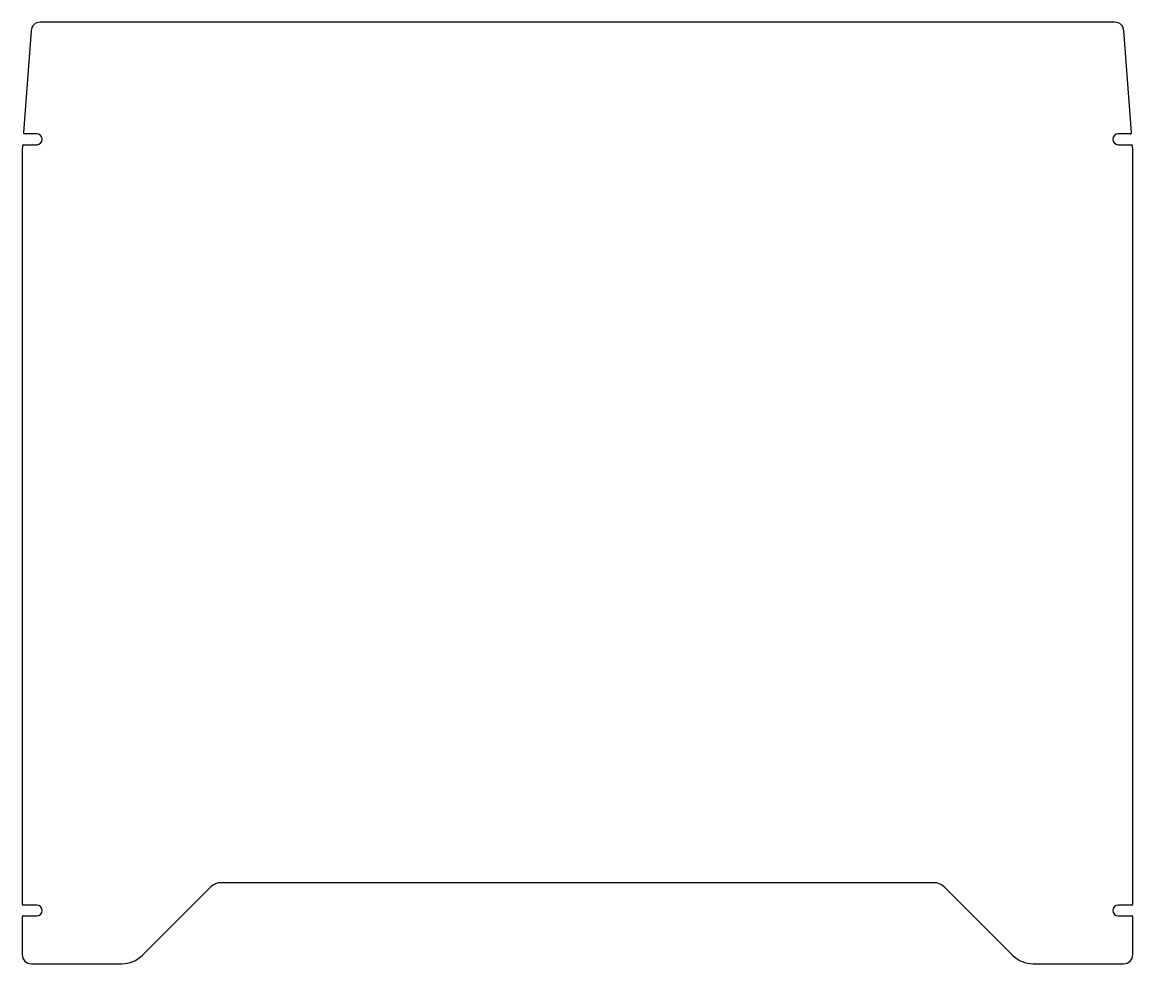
# Model space of a CAD drawing. Header units: millimetres. Extents: x 3 to 952, y -53 to 353.
# Drawn here: x 472.5 to 951.6, y -53.4 to 352.8 of the extents above; entities that cross this region are included whole.
import ezdxf

# ---------------------------------------------------------------- set-up
doc = ezdxf.new("R2010")
doc.units = ezdxf.units.MM

msp = doc.modelspace()

# ---------------------------------------------------------------- linework, layer by layer
at = {"color": 7, "linetype": 'Continuous', "lineweight": 25}
for p, q in [((943.7578, 352.8202), (480.2598, 352.8202)), ((476.2708, 349.1166), (473.0078, 305.2072)), ((951.0098, 305.2072), (947.7468, 349.1166)), ((478.7088, 304.6702), (473.5064, 304.6702)), ((950.5112, 304.6702), (945.3088, 304.6702)), ((472.4588, 297.6718), (472.4588, -27.5798)), ((472.5842, 299.5072), (472.4698, 297.9682)), ((473.0828, 299.9702), (478.7088, 299.9702)), ((945.3088, 299.9702), (950.9348, 299.9702)), ((951.5478, 297.9682), (951.4334, 299.5072)), ((951.5588, -27.5798), (951.5588, 297.6718)), ((865.7923, -18.4298), (558.2253, -18.4298)), ((553.8059, -20.2604), (524.2976, -49.7687)), ((899.72, -49.7687), (870.2117, -20.2604)), ((478.7088, -28.0798), (472.9588, -28.0798)), ((951.0588, -28.0798), (945.3088, -28.0798)), ((472.4588, -33.2798), (472.4588, -49.4298)), ((472.9588, -32.7798), (478.7088, -32.7798)), ((945.3088, -32.7798), (951.0588, -32.7798)), ((951.5588, -49.4298), (951.5588, -33.2798)), ((476.4588, -53.4298), (515.4588, -53.4298)), ((908.5588, -53.4298), (947.5588, -53.4298))]:
    msp.add_line(p, q, dxfattribs=at)
for centre, radius, start, end in [((480.2598, 348.8202), 4, 90, 175.75), ((943.7578, 348.8202), 4, 4.25, 90), ((473.5064, 305.1702), 0.5, 175.75, 270), ((478.7088, 302.3202), 2.35, 270, 90), ((945.3088, 302.3202), 2.35, 90, 270), ((950.5112, 305.1702), 0.5, 270, 4.25), ((476.4588, 297.6718), 4, 175.75, 180), ((473.0828, 299.4702), 0.5, 90, 175.75), ((950.9348, 299.4702), 0.5, 4.25, 90), ((947.5588, 297.6718), 4, 0, 4.25), ((558.2253, -24.6798), 6.25, 90, 135), ((865.7923, -24.6798), 6.25, 45, 90), ((472.9588, -27.5798), 0.5, 180, 270), ((478.7088, -30.4298), 2.35, 270, 90), ((945.3088, -30.4298), 2.35, 90, 270), ((951.0588, -27.5798), 0.5, 270, 0), ((472.9588, -33.2798), 0.5, 90, 180), ((951.0588, -33.2798), 0.5, 360, 90), ((476.4588, -49.4298), 4, 180, 270), ((515.4588, -40.9298), 12.5, 270, 315), ((908.5588, -40.9298), 12.5, 225, 270), ((947.5588, -49.4298), 4, 270, 0)]:
    msp.add_arc(centre, radius, start, end, dxfattribs=at)

doc.saveas('drawing.dxf')
